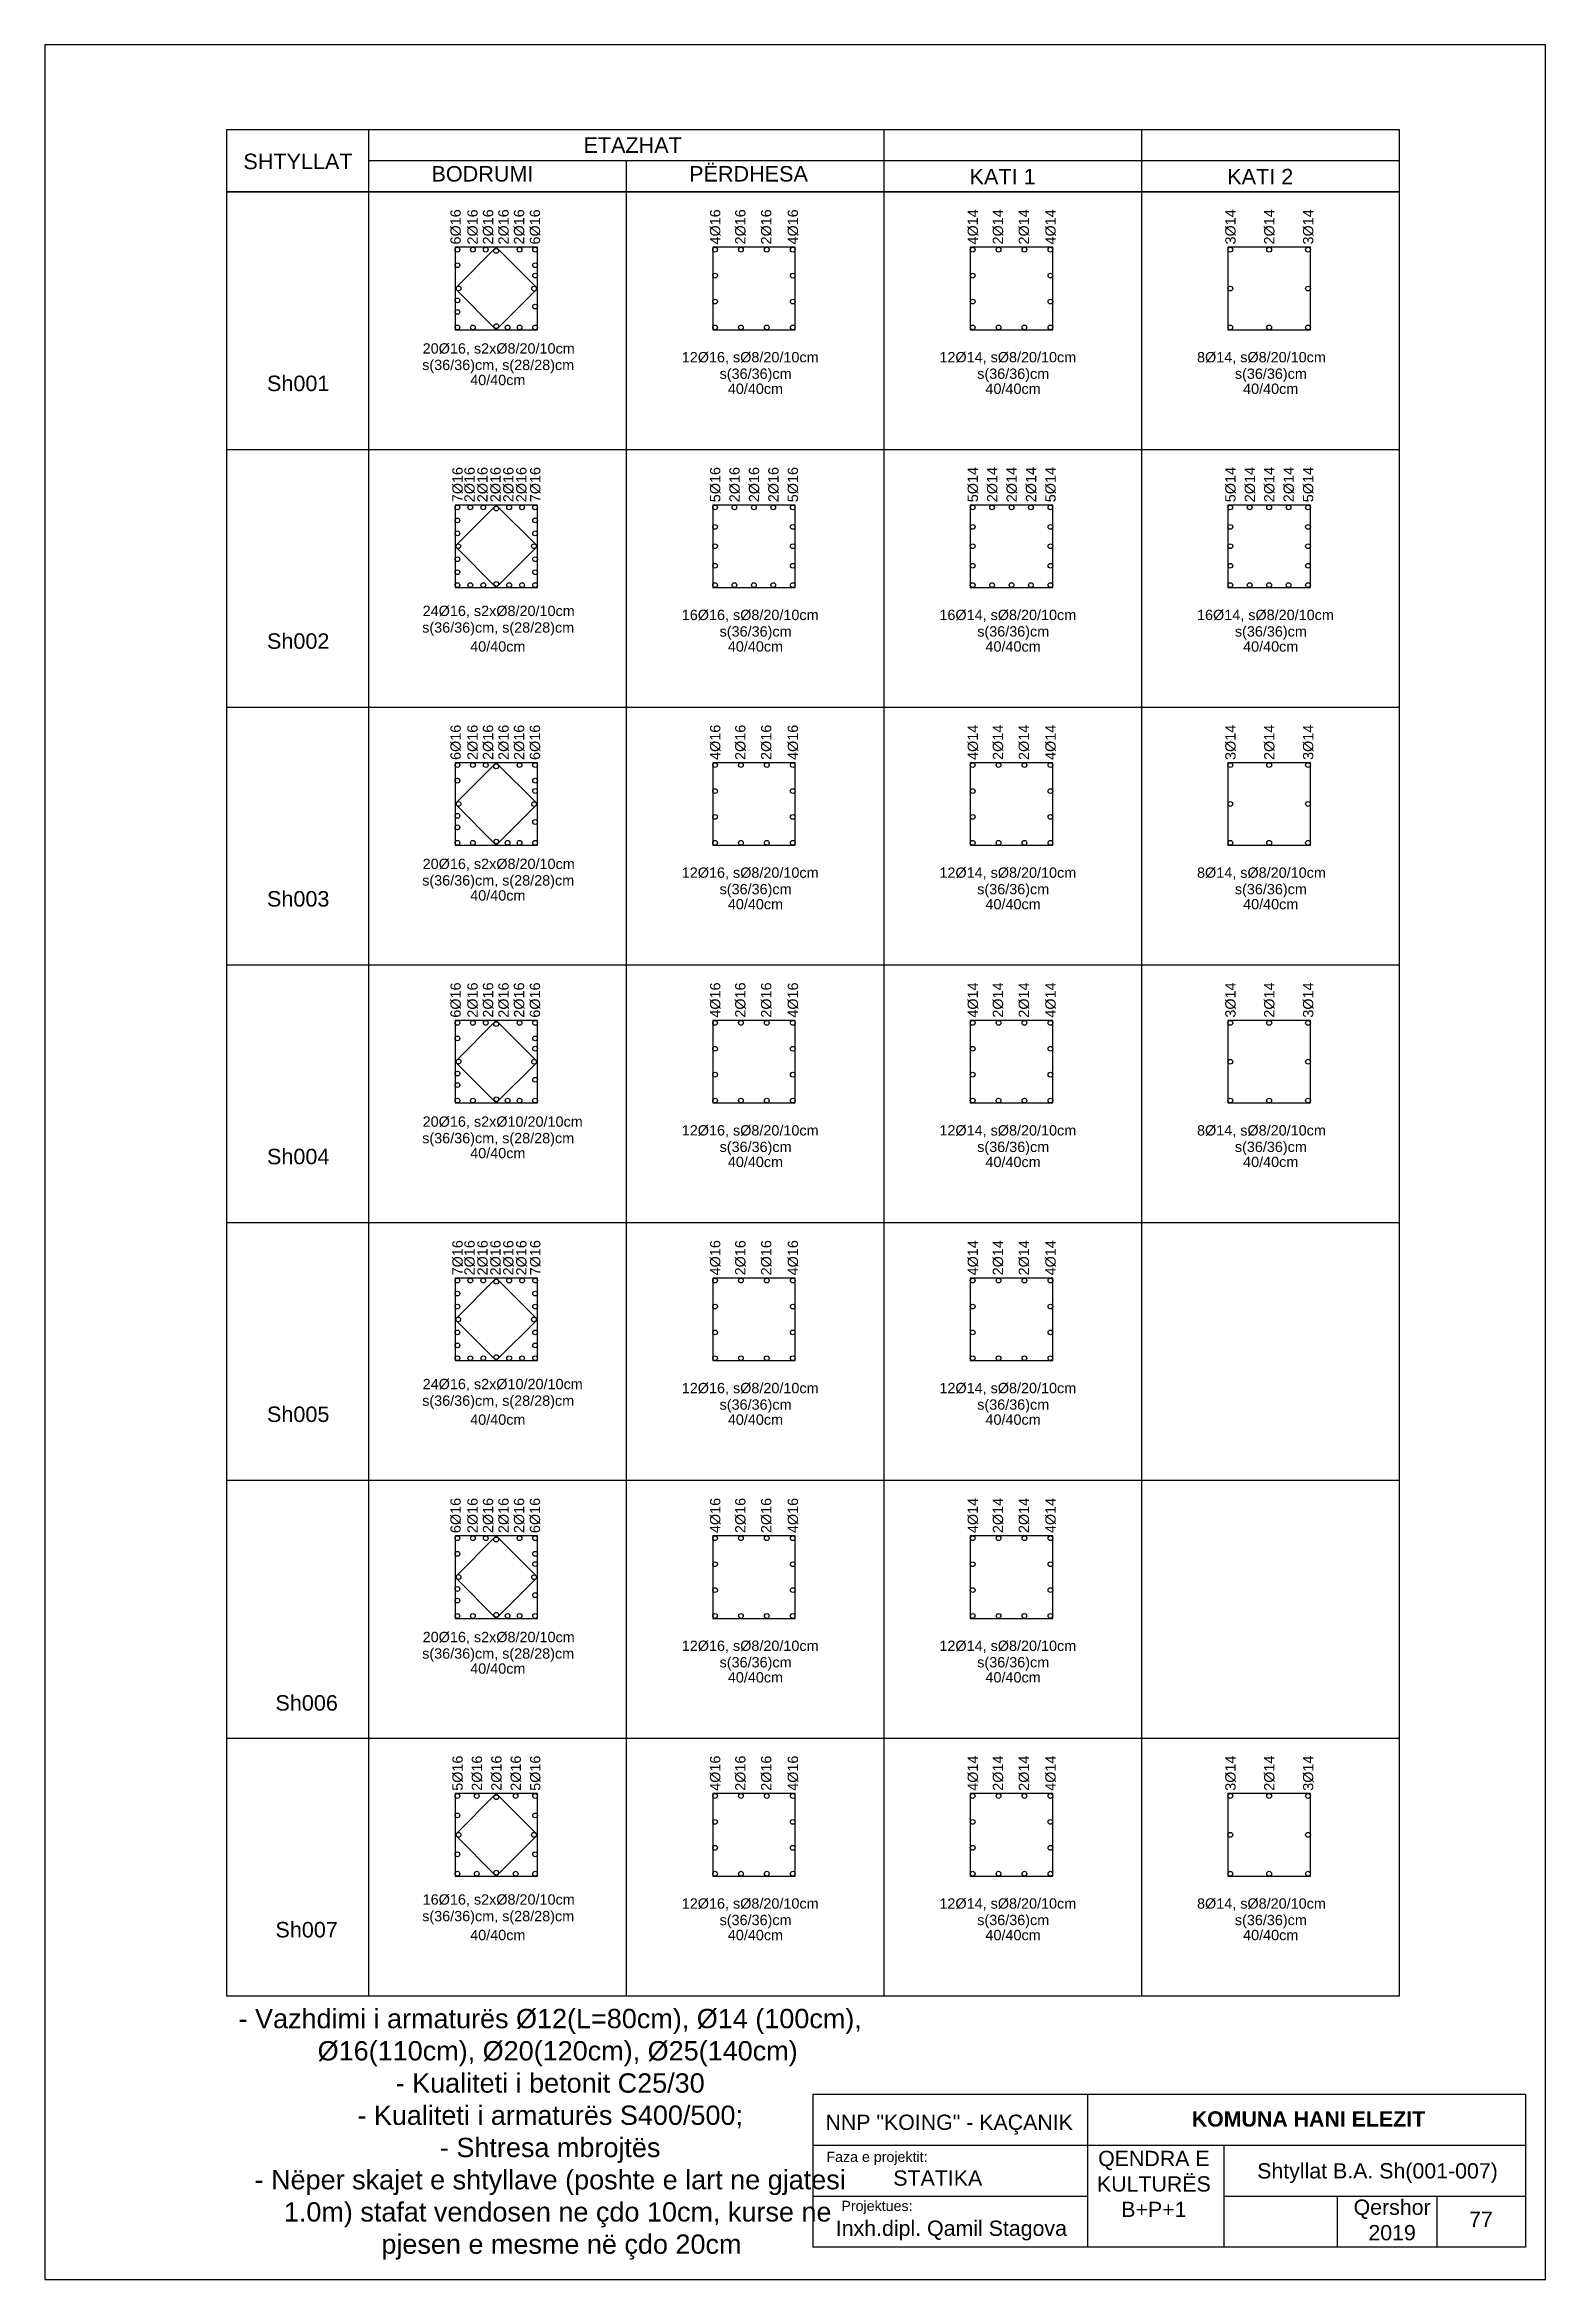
# Model space of a CAD drawing. Header units: inches. Extents: x 2793 to 14277, y -1659 to 551.
# Drawn here: x 2793 to 4249, y -1659 to 509 of the extents above; entities that cross this region are included whole.
import ezdxf

# ---------------------------------------------------------------- set-up
doc = ezdxf.new("R2010")
doc.units = ezdxf.units.IN
doc.layers.add('TEKSTI_Pen_No__201', color=7, linetype='Continuous', lineweight=18)
doc.styles.add('A4TS01', font='ARIAL.TTF', dxfattribs={"height": 10})
doc.styles.add('GENERATED_STYLE_1', font='ARIAL.TTF')

msp = doc.modelspace()

# ---------------------------------------------------------------- texts
at = {"width": 286.78, "attachment_point": 1, "style": 'A4TS01'}
for s, insert, char_height in [('ETAZHAT', (3315.8, 418.8), 15), ('SHTYLLAT', (2985.8, 403), 15), ('BODRUMI', (3168.3, 391), 15), ('PËRDHESA', (3418.3, 391), 15), ('KATI 1', (3690.5, 388.3), 15), ('{\\fArial|b0|i0|c238|p34;KATI }2', (3940.5, 388.3), 15), ('{\\fArial|b0|i0|c238|p34;20Ø16, s}2x{\\fArial|b0|i0|c238|p34;Ø8/20/10cm }', (3159.8, 219.1), 10), ('{\\fArial|b0|i0|c238|p34;s(36/36)cm}, s(28/28)cm', (3159.3, 203.1), 10), ('{\\fArial|b0|i0|c238|p34;12Ø16, sØ8/20/}10{\\fArial|b0|i0|c238|p34;cm }', (3411.2, 210.6), 10), ('{\\fArial|b0|i0|c238|p34;s(}3{\\fArial|b0|i0|c238|p34;6/}36{\\fArial|b0|i0|c238|p34;)cm}', (3447.9, 194.6), 10), ('{\\fArial|b0|i0|c238|p34;12Ø14, sØ8/20/}10{\\fArial|b0|i0|c238|p34;cm }', (3661.2, 210.6), 10), ('{\\fArial|b0|i0|c238|p34;s(}3{\\fArial|b0|i0|c238|p34;6/}36{\\fArial|b0|i0|c238|p34;)cm}', (3697.9, 194.6), 10), ('{\\fArial|b0|i0|c238|p34;8Ø14, sØ8/20/}10{\\fArial|b0|i0|c238|p34;cm }', (3911.2, 210.6), 10), ('{\\fArial|b0|i0|c238|p34;s(}3{\\fArial|b0|i0|c238|p34;6/}36{\\fArial|b0|i0|c238|p34;)cm}', (3947.9, 194.6), 10), ('{\\fArial|b0|i0|c238|p34;Sh00}1', (3008.7, 187.7), 15), ('4{\\fArial|b0|i0|c238|p34;0/}4{\\fArial|b0|i0|c238|p34;0cm}', (3205.9, 188.5), 10), ('4{\\fArial|b0|i0|c238|p34;0/}4{\\fArial|b0|i0|c238|p34;0cm}', (3455.9, 180), 10), ('4{\\fArial|b0|i0|c238|p34;0/}4{\\fArial|b0|i0|c238|p34;0cm}', (3705.9, 180), 10), ('4{\\fArial|b0|i0|c238|p34;0/}4{\\fArial|b0|i0|c238|p34;0cm}', (3955.9, 180), 10), ('{\\fArial|b0|i0|c238|p34;2}4{\\fArial|b0|i0|c238|p34;Ø16, s2xØ8/20/10cm }', (3159.8, -35.5), 10), ('{\\fArial|b0|i0|c238|p34;16Ø16, sØ8/20/}10{\\fArial|b0|i0|c238|p34;cm }', (3411.2, -39.4), 10), ('{\\fArial|b0|i0|c238|p34;16Ø14, sØ8/20/}10{\\fArial|b0|i0|c238|p34;cm }', (3661.2, -39.4), 10), ('{\\fArial|b0|i0|c238|p34;16Ø14, sØ8/20/}10{\\fArial|b0|i0|c238|p34;cm }', (3911.2, -39.4), 10), ('{\\fArial|b0|i0|c238|p34;Sh0}02', (3008.7, -62.3), 15), ('{\\fArial|b0|i0|c238|p34;s(36/36)cm}, s(28/28)cm', (3159.3, -51.6), 10), ('{\\fArial|b0|i0|c238|p34;s(}3{\\fArial|b0|i0|c238|p34;6/}36{\\fArial|b0|i0|c238|p34;)cm}', (3447.9, -55.4), 10), ('{\\fArial|b0|i0|c238|p34;s(}3{\\fArial|b0|i0|c238|p34;6/}36{\\fArial|b0|i0|c238|p34;)cm}', (3697.9, -55.4), 10), ('{\\fArial|b0|i0|c238|p34;s(}3{\\fArial|b0|i0|c238|p34;6/}36{\\fArial|b0|i0|c238|p34;)cm}', (3947.9, -55.4), 10), ('4{\\fArial|b0|i0|c238|p34;0/}4{\\fArial|b0|i0|c238|p34;0cm}', (3205.9, -70), 10), ('4{\\fArial|b0|i0|c238|p34;0/}4{\\fArial|b0|i0|c238|p34;0cm}', (3455.9, -70), 10), ('4{\\fArial|b0|i0|c238|p34;0/}4{\\fArial|b0|i0|c238|p34;0cm}', (3705.9, -70), 10), ('4{\\fArial|b0|i0|c238|p34;0/}4{\\fArial|b0|i0|c238|p34;0cm}', (3955.9, -70), 10), ('{\\fArial|b0|i0|c238|p34;20Ø16, s}2x{\\fArial|b0|i0|c238|p34;Ø8/20/10cm }', (3159.8, -280.9), 10), ('{\\fArial|b0|i0|c238|p34;s(36/36)cm}, s(28/28)cm', (3159.3, -296.9), 10), ('{\\fArial|b0|i0|c238|p34;12Ø16, sØ8/20/1}0{\\fArial|b0|i0|c238|p34;cm }', (3411.2, -289.4), 10), ('{\\fArial|b0|i0|c238|p34;12Ø14, sØ8/20/}10{\\fArial|b0|i0|c238|p34;cm }', (3661.2, -289.4), 10), ('{\\fArial|b0|i0|c238|p34;8Ø14, sØ8/20/}10{\\fArial|b0|i0|c238|p34;cm }', (3911.2, -289.4), 10), ('{\\fArial|b0|i0|c238|p34;Sh0}03', (3008.7, -312.3), 15), ('4{\\fArial|b0|i0|c238|p34;0/}4{\\fArial|b0|i0|c238|p34;0cm}', (3205.9, -311.5), 10), ('{\\fArial|b0|i0|c238|p34;s(}3{\\fArial|b0|i0|c238|p34;6/}36{\\fArial|b0|i0|c238|p34;)cm}', (3447.9, -305.4), 10), ('4{\\fArial|b0|i0|c238|p34;0/}4{\\fArial|b0|i0|c238|p34;0cm}', (3455.9, -320), 10), ('{\\fArial|b0|i0|c238|p34;s(}3{\\fArial|b0|i0|c238|p34;6/}36{\\fArial|b0|i0|c238|p34;)cm}', (3697.9, -305.4), 10), ('4{\\fArial|b0|i0|c238|p34;0/}4{\\fArial|b0|i0|c238|p34;0cm}', (3705.9, -320), 10), ('{\\fArial|b0|i0|c238|p34;s(}3{\\fArial|b0|i0|c238|p34;6/}36{\\fArial|b0|i0|c238|p34;)cm}', (3947.9, -305.4), 10), ('4{\\fArial|b0|i0|c238|p34;0/}4{\\fArial|b0|i0|c238|p34;0cm}', (3955.9, -320), 10), ('{\\fArial|b0|i0|c238|p34;20Ø16, s2xØ}10{\\fArial|b0|i0|c238|p34;/20/10cm }', (3159.8, -530.9), 10), ('{\\fArial|b0|i0|c238|p34;12Ø16, sØ8/20/}10{\\fArial|b0|i0|c238|p34;cm }', (3411.2, -539.4), 10), ('{\\fArial|b0|i0|c238|p34;12Ø14, sØ8/20/}10{\\fArial|b0|i0|c238|p34;cm }', (3661.2, -539.4), 10), ('{\\fArial|b0|i0|c238|p34;8Ø14, sØ8/20/}10{\\fArial|b0|i0|c238|p34;cm }', (3911.2, -539.4), 10), ('{\\fArial|b0|i0|c238|p34;Sh0}04', (3008.7, -562.3), 15), ('{\\fArial|b0|i0|c238|p34;s(36/36)cm}, s(28/28)cm', (3159.3, -546.9), 10), ('4{\\fArial|b0|i0|c238|p34;0/}4{\\fArial|b0|i0|c238|p34;0cm}', (3205.9, -561.5), 10), ('{\\fArial|b0|i0|c238|p34;s(}3{\\fArial|b0|i0|c238|p34;6/}36{\\fArial|b0|i0|c238|p34;)cm}', (3447.9, -555.4), 10), ('{\\fArial|b0|i0|c238|p34;s(}3{\\fArial|b0|i0|c238|p34;6/}36{\\fArial|b0|i0|c238|p34;)cm}', (3697.9, -555.4), 10), ('{\\fArial|b0|i0|c238|p34;s(}3{\\fArial|b0|i0|c238|p34;6/}36{\\fArial|b0|i0|c238|p34;)cm}', (3947.9, -555.4), 10), ('4{\\fArial|b0|i0|c238|p34;0/}4{\\fArial|b0|i0|c238|p34;0cm}', (3455.9, -570), 10), ('4{\\fArial|b0|i0|c238|p34;0/}4{\\fArial|b0|i0|c238|p34;0cm}', (3705.9, -570), 10), ('4{\\fArial|b0|i0|c238|p34;0/}4{\\fArial|b0|i0|c238|p34;0cm}', (3955.9, -570), 10), ('{\\fArial|b0|i0|c238|p34;s(36/36)cm}, s(28/28)cm', (3159.3, -801.6), 10), ('{\\fArial|b0|i0|c238|p34;2}4{\\fArial|b0|i0|c238|p34;Ø16, s2xØ}10{\\fArial|b0|i0|c238|p34;/20/10cm }', (3159.8, -785.5), 10), ('{\\fArial|b0|i0|c238|p34;12Ø16, sØ8/20/}10{\\fArial|b0|i0|c238|p34;cm }', (3411.2, -789.4), 10), ('{\\fArial|b0|i0|c238|p34;12Ø14, sØ8/20/}10{\\fArial|b0|i0|c238|p34;cm }', (3661.2, -789.4), 10), ('{\\fArial|b0|i0|c238|p34;Sh00}5', (3008.7, -812.3), 15), ('4{\\fArial|b0|i0|c238|p34;0/}4{\\fArial|b0|i0|c238|p34;0cm}', (3205.9, -820), 10), ('{\\fArial|b0|i0|c238|p34;s(}3{\\fArial|b0|i0|c238|p34;6/}36{\\fArial|b0|i0|c238|p34;)cm}', (3447.9, -805.4), 10), ('4{\\fArial|b0|i0|c238|p34;0/}4{\\fArial|b0|i0|c238|p34;0cm}', (3455.9, -820), 10), ('{\\fArial|b0|i0|c238|p34;s(}3{\\fArial|b0|i0|c238|p34;6/}36{\\fArial|b0|i0|c238|p34;)cm}', (3697.9, -805.4), 10), ('4{\\fArial|b0|i0|c238|p34;0/}4{\\fArial|b0|i0|c238|p34;0cm}', (3705.9, -820), 10), ('{\\fArial|b0|i0|c238|p34;20Ø16, s}2x{\\fArial|b0|i0|c238|p34;Ø8/20/10cm }', (3159.8, -1030.9), 10), ('{\\fArial|b0|i0|c238|p34;12Ø16, sØ8/20/}10{\\fArial|b0|i0|c238|p34;cm }', (3411.2, -1039.4), 10), ('{\\fArial|b0|i0|c238|p34;12Ø14, sØ8/20/}10{\\fArial|b0|i0|c238|p34;cm }', (3661.2, -1039.4), 10), ('{\\fArial|b0|i0|c238|p34;s(36/36)cm}, s(28/28)cm', (3159.3, -1046.9), 10), ('4{\\fArial|b0|i0|c238|p34;0/}4{\\fArial|b0|i0|c238|p34;0cm}', (3205.9, -1061.5), 10), ('{\\fArial|b0|i0|c238|p34;s(}3{\\fArial|b0|i0|c238|p34;6/}36{\\fArial|b0|i0|c238|p34;)cm}', (3447.9, -1055.4), 10), ('{\\fArial|b0|i0|c238|p34;s(}3{\\fArial|b0|i0|c238|p34;6/}36{\\fArial|b0|i0|c238|p34;)cm}', (3697.9, -1055.4), 10), ('4{\\fArial|b0|i0|c238|p34;0/}4{\\fArial|b0|i0|c238|p34;0cm}', (3455.9, -1070), 10), ('4{\\fArial|b0|i0|c238|p34;0/}4{\\fArial|b0|i0|c238|p34;0cm}', (3705.9, -1070), 10), ('{\\fArial|b0|i0|c238|p34;Sh00}6', (3016.9, -1092.3), 15), ('16{\\fArial|b0|i0|c238|p34;Ø16, s2xØ8/20/10cm }', (3159.8, -1285.5), 10), ('{\\fArial|b0|i0|c238|p34;12Ø16, sØ8/20/}10{\\fArial|b0|i0|c238|p34;cm }', (3411.2, -1289.4), 10), ('{\\fArial|b0|i0|c238|p34;12Ø14, sØ8/20/}10{\\fArial|b0|i0|c238|p34;cm }', (3661.2, -1289.4), 10), ('{\\fArial|b0|i0|c238|p34;8Ø14, sØ8/20/}10{\\fArial|b0|i0|c238|p34;cm }', (3911.2, -1289.4), 10), ('{\\fArial|b0|i0|c238|p34;Sh0}07', (3016.9, -1312.3), 15), ('{\\fArial|b0|i0|c238|p34;s(36/36)cm}, s(28/28)cm', (3159.3, -1301.6), 10), ('4{\\fArial|b0|i0|c238|p34;0/}4{\\fArial|b0|i0|c238|p34;0cm}', (3205.9, -1320), 10), ('{\\fArial|b0|i0|c238|p34;s(}3{\\fArial|b0|i0|c238|p34;6/}36{\\fArial|b0|i0|c238|p34;)cm}', (3447.9, -1305.4), 10), ('4{\\fArial|b0|i0|c238|p34;0/}4{\\fArial|b0|i0|c238|p34;0cm}', (3455.9, -1320), 10), ('{\\fArial|b0|i0|c238|p34;s(}3{\\fArial|b0|i0|c238|p34;6/}36{\\fArial|b0|i0|c238|p34;)cm}', (3697.9, -1305.4), 10), ('4{\\fArial|b0|i0|c238|p34;0/}4{\\fArial|b0|i0|c238|p34;0cm}', (3705.9, -1320), 10), ('{\\fArial|b0|i0|c238|p34;s(}3{\\fArial|b0|i0|c238|p34;6/}36{\\fArial|b0|i0|c238|p34;)cm}', (3947.9, -1305.4), 10), ('4{\\fArial|b0|i0|c238|p34;0/}4{\\fArial|b0|i0|c238|p34;0cm}', (3955.9, -1320), 10)]:
    msp.add_mtext(s, dxfattribs=dict(at, insert=insert, char_height=char_height))
at = {"char_height": 10, "width": 286.78, "attachment_point": 1, "rotation": 90, "style": 'A4TS01'}
for s, insert in [('{\\fArial|b0|i0|c238|p34;6Ø1}6', (3186.7, 314.9)), ('{\\fArial|b0|i0|c238|p34;2Ø1}6', (3203.1, 314.9)), ('{\\fArial|b0|i0|c238|p34;2Ø1}6', (3218.2, 314.9)), ('{\\fArial|b0|i0|c238|p34;2Ø1}6', (3233.2, 314.9)), ('{\\fArial|b0|i0|c238|p34;2Ø1}6', (3248.3, 314.9)), ('{\\fArial|b0|i0|c238|p34;6Ø16}', (3263.7, 314.9)), ('{\\fArial|b0|i0|c238|p34;4Ø1}6', (3438.6, 314.9)), ('{\\fArial|b0|i0|c238|p34;2Ø1}6', (3463, 314.9)), ('{\\fArial|b0|i0|c238|p34;2Ø1}6', (3488.1, 314.9)), ('{\\fArial|b0|i0|c238|p34;4Ø1}6', (3514, 314.9)), ('4{\\fArial|b0|i0|c238|p34;Ø14}', (3688.6, 314.9)), ('{\\fArial|b0|i0|c238|p34;2Ø1}4', (3713, 314.9)), ('{\\fArial|b0|i0|c238|p34;2Ø1}4', (3738.1, 314.9)), ('4{\\fArial|b0|i0|c238|p34;Ø14}', (3764, 314.9)), ('3{\\fArial|b0|i0|c238|p34;Ø14}', (3938.6, 314.9)), ('{\\fArial|b0|i0|c238|p34;2Ø1}4', (3976.3, 314.9)), ('3{\\fArial|b0|i0|c238|p34;Ø14}', (4014, 314.9)), ('7{\\fArial|b0|i0|c238|p34;Ø16}', (3188.6, 64.9)), ('{\\fArial|b0|i0|c238|p34;2Ø1}6', (3200.2, 64.9)), ('{\\fArial|b0|i0|c238|p34;2Ø1}6', (3212.8, 64.9)), ('{\\fArial|b0|i0|c238|p34;2Ø1}6', (3225.4, 64.9)), ('{\\fArial|b0|i0|c238|p34;2Ø1}6', (3237.9, 64.9)), ('{\\fArial|b0|i0|c238|p34;2Ø1}6', (3250.5, 64.9)), ('7{\\fArial|b0|i0|c238|p34;Ø16}', (3264, 64.9)), ('{\\fArial|b0|i0|c238|p34;5Ø1}6', (3438.6, 64.9)), ('{\\fArial|b0|i0|c238|p34;2Ø1}6', (3457.4, 64.9)), ('{\\fArial|b0|i0|c238|p34;2Ø1}6', (3476.3, 64.9)), ('{\\fArial|b0|i0|c238|p34;2Ø1}6', (3495.1, 64.9)), ('{\\fArial|b0|i0|c238|p34;5Ø1}6', (3514, 64.9)), ('5{\\fArial|b0|i0|c238|p34;Ø14}', (3688.6, 64.9)), ('{\\fArial|b0|i0|c238|p34;2Ø1}4', (3707.4, 64.9)), ('{\\fArial|b0|i0|c238|p34;2Ø1}4', (3726.3, 64.9)), ('{\\fArial|b0|i0|c238|p34;2Ø1}4', (3745.1, 64.9)), ('5{\\fArial|b0|i0|c238|p34;Ø14}', (3764, 64.9)), ('5{\\fArial|b0|i0|c238|p34;Ø14}', (3938.6, 64.9)), ('{\\fArial|b0|i0|c238|p34;2Ø1}4', (3957.4, 64.9)), ('{\\fArial|b0|i0|c238|p34;2Ø1}4', (3976.3, 64.9)), ('{\\fArial|b0|i0|c238|p34;2Ø1}4', (3995.1, 64.9)), ('5{\\fArial|b0|i0|c238|p34;Ø14}', (4014, 64.9)), ('{\\fArial|b0|i0|c238|p34;6Ø1}6', (3186.7, -185.1)), ('{\\fArial|b0|i0|c238|p34;2Ø1}6', (3203.1, -185.1)), ('{\\fArial|b0|i0|c238|p34;2Ø1}6', (3218.2, -185.1)), ('{\\fArial|b0|i0|c238|p34;2Ø1}6', (3233.2, -185.1)), ('{\\fArial|b0|i0|c238|p34;2Ø1}6', (3248.3, -185.1)), ('{\\fArial|b0|i0|c238|p34;6Ø16}', (3263.7, -185.1)), ('{\\fArial|b0|i0|c238|p34;4Ø1}6', (3438.6, -185.1)), ('{\\fArial|b0|i0|c238|p34;2Ø1}6', (3463, -185.1)), ('{\\fArial|b0|i0|c238|p34;2Ø1}6', (3488.1, -185.1)), ('{\\fArial|b0|i0|c238|p34;4Ø1}6', (3514, -185.1)), ('4{\\fArial|b0|i0|c238|p34;Ø14}', (3688.6, -185.1)), ('{\\fArial|b0|i0|c238|p34;2Ø1}4', (3713, -185.1)), ('{\\fArial|b0|i0|c238|p34;2Ø1}4', (3738.1, -185.1)), ('4{\\fArial|b0|i0|c238|p34;Ø14}', (3764, -185.1)), ('3{\\fArial|b0|i0|c238|p34;Ø14}', (3938.6, -185.1)), ('{\\fArial|b0|i0|c238|p34;2Ø1}4', (3976.3, -185.1)), ('3{\\fArial|b0|i0|c238|p34;Ø14}', (4014, -185.1)), ('{\\fArial|b0|i0|c238|p34;6Ø1}6', (3186.7, -435.1)), ('{\\fArial|b0|i0|c238|p34;2Ø1}6', (3203.1, -435.1)), ('{\\fArial|b0|i0|c238|p34;2Ø1}6', (3218.2, -435.1)), ('{\\fArial|b0|i0|c238|p34;2Ø1}6', (3233.2, -435.1)), ('{\\fArial|b0|i0|c238|p34;2Ø1}6', (3248.3, -435.1)), ('{\\fArial|b0|i0|c238|p34;6Ø16}', (3263.7, -435.1)), ('{\\fArial|b0|i0|c238|p34;4Ø1}6', (3438.6, -435.1)), ('{\\fArial|b0|i0|c238|p34;2Ø1}6', (3463, -435.1)), ('{\\fArial|b0|i0|c238|p34;2Ø1}6', (3488.1, -435.1)), ('{\\fArial|b0|i0|c238|p34;4Ø1}6', (3514, -435.1)), ('4{\\fArial|b0|i0|c238|p34;Ø14}', (3688.6, -435.1)), ('{\\fArial|b0|i0|c238|p34;2Ø1}4', (3713, -435.1)), ('{\\fArial|b0|i0|c238|p34;2Ø1}4', (3738.1, -435.1)), ('4{\\fArial|b0|i0|c238|p34;Ø14}', (3764, -435.1)), ('3{\\fArial|b0|i0|c238|p34;Ø14}', (3938.6, -435.1)), ('{\\fArial|b0|i0|c238|p34;2Ø1}4', (3976.3, -435.1)), ('3{\\fArial|b0|i0|c238|p34;Ø14}', (4014, -435.1)), ('7{\\fArial|b0|i0|c238|p34;Ø16}', (3188.6, -685.1)), ('{\\fArial|b0|i0|c238|p34;2Ø1}6', (3200.2, -685.1)), ('{\\fArial|b0|i0|c238|p34;2Ø1}6', (3212.8, -685.1)), ('{\\fArial|b0|i0|c238|p34;2Ø1}6', (3225.4, -685.1)), ('{\\fArial|b0|i0|c238|p34;2Ø1}6', (3237.9, -685.1)), ('{\\fArial|b0|i0|c238|p34;2Ø1}6', (3250.5, -685.1)), ('7{\\fArial|b0|i0|c238|p34;Ø16}', (3264, -685.1)), ('{\\fArial|b0|i0|c238|p34;4Ø1}6', (3438.6, -685.1)), ('{\\fArial|b0|i0|c238|p34;2Ø1}6', (3463, -685.1)), ('{\\fArial|b0|i0|c238|p34;2Ø1}6', (3488.1, -685.1)), ('{\\fArial|b0|i0|c238|p34;4Ø1}6', (3514, -685.1)), ('4{\\fArial|b0|i0|c238|p34;Ø14}', (3688.6, -685.1)), ('{\\fArial|b0|i0|c238|p34;2Ø1}4', (3713, -685.1)), ('{\\fArial|b0|i0|c238|p34;2Ø1}4', (3738.1, -685.1)), ('4{\\fArial|b0|i0|c238|p34;Ø14}', (3764, -685.1)), ('{\\fArial|b0|i0|c238|p34;6Ø1}6', (3186.7, -935.1)), ('{\\fArial|b0|i0|c238|p34;2Ø1}6', (3203.1, -935.1)), ('{\\fArial|b0|i0|c238|p34;2Ø1}6', (3218.2, -935.1)), ('{\\fArial|b0|i0|c238|p34;2Ø1}6', (3233.2, -935.1)), ('{\\fArial|b0|i0|c238|p34;2Ø1}6', (3248.3, -935.1)), ('{\\fArial|b0|i0|c238|p34;6Ø16}', (3263.7, -935.1)), ('{\\fArial|b0|i0|c238|p34;4Ø1}6', (3438.6, -935.1)), ('{\\fArial|b0|i0|c238|p34;2Ø1}6', (3463, -935.1)), ('{\\fArial|b0|i0|c238|p34;2Ø1}6', (3488.1, -935.1)), ('{\\fArial|b0|i0|c238|p34;4Ø1}6', (3514, -935.1)), ('4{\\fArial|b0|i0|c238|p34;Ø14}', (3688.6, -935.1)), ('{\\fArial|b0|i0|c238|p34;2Ø1}4', (3713, -935.1)), ('{\\fArial|b0|i0|c238|p34;2Ø1}4', (3738.1, -935.1)), ('4{\\fArial|b0|i0|c238|p34;Ø14}', (3764, -935.1)), ('{\\fArial|b0|i0|c238|p34;5Ø1}6', (3188.6, -1185.1)), ('{\\fArial|b0|i0|c238|p34;2Ø1}6', (3207.4, -1185.1)), ('{\\fArial|b0|i0|c238|p34;2Ø1}6', (3226.3, -1185.1)), ('{\\fArial|b0|i0|c238|p34;2Ø1}6', (3245.1, -1185.1)), ('{\\fArial|b0|i0|c238|p34;5Ø1}6', (3264, -1185.1)), ('{\\fArial|b0|i0|c238|p34;4Ø1}6', (3438.6, -1185.1)), ('{\\fArial|b0|i0|c238|p34;2Ø1}6', (3463, -1185.1)), ('{\\fArial|b0|i0|c238|p34;2Ø1}6', (3488.1, -1185.1)), ('{\\fArial|b0|i0|c238|p34;4Ø1}6', (3514, -1185.1)), ('4{\\fArial|b0|i0|c238|p34;Ø14}', (3688.6, -1185.1)), ('{\\fArial|b0|i0|c238|p34;2Ø1}4', (3713, -1185.1)), ('{\\fArial|b0|i0|c238|p34;2Ø1}4', (3738.1, -1185.1)), ('4{\\fArial|b0|i0|c238|p34;Ø14}', (3764, -1185.1)), ('3{\\fArial|b0|i0|c238|p34;Ø14}', (3938.6, -1185.1)), ('{\\fArial|b0|i0|c238|p34;2Ø1}4', (3976.3, -1185.1)), ('3{\\fArial|b0|i0|c238|p34;Ø14}', (4014, -1185.1))]:
    msp.add_mtext(s, dxfattribs=dict(at, insert=insert))
at = {"insert": (3283.5, -1518.3), "char_height": 18.75, "width": 705.959, "attachment_point": 5}
msp.add_mtext('{\\fArial|b0|i0|c0|p34;- Vazhdimi i armaturës Ø12(L=80cm), Ø14 (100cm),\\P  Ø16(110cm), Ø20(120cm), Ø25(140cm) \\P- Kualiteti i betonit C25/30\\P- Kualiteti i armaturës S400/500;\\P- Shtresa mbrojtës\\P- Nëper skajet e shtyllave (poshte e lart ne gjatesi\\P  1.0m) stafat vendosen ne çdo 10cm, kurse ne \\P   pjesen e mesme në çdo 20cm }', dxfattribs=at)
at = {"layer": 'TEKSTI_Pen_No__201', "linetype": 'Continuous', "attachment_point": 2, "style": 'GENERATED_STYLE_1'}
for s, insert, char_height in [('NNP "KOING" - KAÇANIK', (3670.7, -1499.2), 14.816), ('{\\fArial|b1|i0|c0|p34;KOMUNA HANI ELEZIT}', (4019.3, -1496), 14.816), ('Faza e projektit:', (3600.6, -1535.2), 9.877), ('QENDRA E \\PKULTURËS\\PB+P+1', (3869.3, -1534.3), 14.82), ('STATIKA', (3659.6, -1553.3), 14.82), ('Shtyllat B.A. Sh(001-007)', (4086.3, -1546.3), 14.816), ('Projektues:', (3600.6, -1582.8), 9.877), ('Qershor \\P2019', (4100.5, -1581.6), 14.82), ('Inxh.dipl. Qamil Stagova', (3672.8, -1602), 14.816), ('77', (4186.7, -1593.3), 14.82)]:
    msp.add_mtext(s, dxfattribs=dict(at, insert=insert, char_height=char_height))

# ---------------------------------------------------------------- linework, layer by layer
for p, q in [((4249.2, 508.7), (2793, 508.7)), ((2793, 508.7), (2793, -1659)), ((4249.2, -1659), (4249.2, 508.7)), ((4107.5, 426.1), (2969.5, 426.1)), ((2969.5, 426.1), (2969.5, 366.1)), ((2969.5, 426.1), (2969.5, 366.1)), ((3107.5, 366.1), (3107.5, 426.1)), ((3607.5, 366.1), (3607.5, 426.1)), ((3857.5, 366.1), (3857.5, 426.1)), ((4107.5, 366.1), (4107.5, 426.1)), ((4107.5, 396.1), (3107.5, 396.1)), ((3357.5, 366.1), (3357.5, 396.1)), ((4107.5, 366.1), (2969.5, 366.1)), ((2969.5, 366.1), (2969.5, -1383.9)), ((2969.5, 366.1), (2969.5, 346.1)), ((2969.5, 366.1), (4107.5, 366.1)), ((2969.5, 366.1), (2969.5, -1383.9)), ((2969.5, 366.1), (2969.5, -1383.9)), ((3107.5, -1383.9), (3107.5, 366.1)), ((3357.5, -1383.9), (3357.5, 366.1)), ((3607.5, -1383.9), (3607.5, 366.1)), ((3857.5, -1383.9), (3857.5, 366.1)), ((4107.5, -1383.9), (4107.5, 366.1)), ((3271.2, 312.2), (3191.2, 312.2)), ((3191.2, 312.2), (3191.2, 232.2)), ((3231.2, 312.2), (3191.2, 272.2)), ((3271.2, 272.2), (3231.2, 312.2)), ((3271.2, 232.2), (3271.2, 312.2)), ((3521.2, 312.2), (3441.2, 312.2)), ((3441.2, 312.2), (3441.2, 232.2)), ((3521.2, 232.2), (3521.2, 312.2)), ((3771.2, 312.2), (3691.2, 312.2)), ((3691.2, 312.2), (3691.2, 232.2)), ((3771.2, 232.2), (3771.2, 312.2)), ((4021.2, 312.2), (3941.2, 312.2)), ((3941.2, 312.2), (3941.2, 232.2)), ((4021.2, 232.2), (4021.2, 312.2)), ((3191.2, 272.2), (3231.2, 232.2)), ((3231.2, 232.2), (3271.2, 272.2)), ((3191.2, 232.2), (3271.2, 232.2)), ((3441.2, 232.2), (3521.2, 232.2)), ((3691.2, 232.2), (3771.2, 232.2)), ((3941.2, 232.2), (4021.2, 232.2)), ((2969.5, 116.1), (4107.5, 116.1)), ((3271.2, 62.2), (3191.2, 62.2)), ((3191.2, 62.2), (3191.2, -17.8)), ((3191.2, 22.2), (3231.2, 62.2)), ((3231.2, 62.2), (3271.2, 22.2)), ((3271.2, -17.8), (3271.2, 62.2)), ((3521.2, 62.2), (3441.2, 62.2)), ((3441.2, 62.2), (3441.2, -17.8)), ((3521.2, -17.8), (3521.2, 62.2)), ((3771.2, 62.2), (3691.2, 62.2)), ((3691.2, 62.2), (3691.2, -17.8)), ((3771.2, -17.8), (3771.2, 62.2)), ((4021.2, 62.2), (3941.2, 62.2)), ((3941.2, 62.2), (3941.2, -17.8)), ((4021.2, -17.8), (4021.2, 62.2)), ((3231.2, -17.8), (3191.2, 22.2)), ((3271.2, 22.2), (3231.2, -17.8)), ((3191.2, -17.8), (3271.2, -17.8)), ((3441.2, -17.8), (3521.2, -17.8)), ((3691.2, -17.8), (3771.2, -17.8)), ((3941.2, -17.8), (4021.2, -17.8)), ((2969.5, -133.9), (4107.5, -133.9)), ((3271.2, -187.8), (3191.2, -187.8)), ((3191.2, -187.8), (3191.2, -267.8)), ((3231.2, -187.8), (3191.2, -227.8)), ((3271.2, -227.8), (3231.2, -187.8)), ((3271.2, -267.8), (3271.2, -187.8)), ((3521.2, -187.8), (3441.2, -187.8)), ((3441.2, -187.8), (3441.2, -267.8)), ((3521.2, -267.8), (3521.2, -187.8)), ((3771.2, -187.8), (3691.2, -187.8)), ((3691.2, -187.8), (3691.2, -267.8)), ((3771.2, -267.8), (3771.2, -187.8)), ((4021.2, -187.8), (3941.2, -187.8)), ((3941.2, -187.8), (3941.2, -267.8)), ((4021.2, -267.8), (4021.2, -187.8)), ((3191.2, -227.8), (3231.2, -267.8)), ((3231.2, -267.8), (3271.2, -227.8)), ((3191.2, -267.8), (3271.2, -267.8)), ((3441.2, -267.8), (3521.2, -267.8)), ((3691.2, -267.8), (3771.2, -267.8)), ((3941.2, -267.8), (4021.2, -267.8)), ((2969.5, -383.9), (4107.5, -383.9)), ((3271.2, -437.8), (3191.2, -437.8)), ((3191.2, -437.8), (3191.2, -517.8)), ((3231.2, -437.8), (3191.2, -477.8)), ((3271.2, -477.8), (3231.2, -437.8)), ((3271.2, -517.8), (3271.2, -437.8)), ((3521.2, -437.8), (3441.2, -437.8)), ((3441.2, -437.8), (3441.2, -517.8)), ((3521.2, -517.8), (3521.2, -437.8)), ((3771.2, -437.8), (3691.2, -437.8)), ((3691.2, -437.8), (3691.2, -517.8)), ((3771.2, -517.8), (3771.2, -437.8)), ((4021.2, -437.8), (3941.2, -437.8)), ((3941.2, -437.8), (3941.2, -517.8)), ((4021.2, -517.8), (4021.2, -437.8)), ((3191.2, -477.8), (3231.2, -517.8)), ((3231.2, -517.8), (3271.2, -477.8)), ((3191.2, -517.8), (3271.2, -517.8)), ((3441.2, -517.8), (3521.2, -517.8)), ((3691.2, -517.8), (3771.2, -517.8)), ((3941.2, -517.8), (4021.2, -517.8)), ((2969.5, -633.9), (4107.5, -633.9)), ((3271.2, -687.8), (3191.2, -687.8)), ((3191.2, -687.8), (3191.2, -767.8)), ((3191.2, -727.8), (3231.2, -687.8)), ((3231.2, -687.8), (3271.2, -727.8)), ((3271.2, -767.8), (3271.2, -687.8)), ((3521.2, -687.8), (3441.2, -687.8)), ((3441.2, -687.8), (3441.2, -767.8)), ((3521.2, -767.8), (3521.2, -687.8)), ((3771.2, -687.8), (3691.2, -687.8)), ((3691.2, -687.8), (3691.2, -767.8)), ((3771.2, -767.8), (3771.2, -687.8)), ((3231.2, -767.8), (3191.2, -727.8)), ((3271.2, -727.8), (3231.2, -767.8)), ((3191.2, -767.8), (3271.2, -767.8)), ((3441.2, -767.8), (3521.2, -767.8)), ((3691.2, -767.8), (3771.2, -767.8)), ((2969.5, -883.9), (4107.5, -883.9)), ((3271.2, -937.8), (3191.2, -937.8)), ((3191.2, -937.8), (3191.2, -1017.8)), ((3231.2, -937.8), (3191.2, -977.8)), ((3271.2, -977.8), (3231.2, -937.8)), ((3271.2, -1017.8), (3271.2, -937.8)), ((3521.2, -937.8), (3441.2, -937.8)), ((3441.2, -937.8), (3441.2, -1017.8)), ((3521.2, -1017.8), (3521.2, -937.8)), ((3771.2, -937.8), (3691.2, -937.8)), ((3691.2, -937.8), (3691.2, -1017.8)), ((3771.2, -1017.8), (3771.2, -937.8)), ((3191.2, -977.8), (3231.2, -1017.8)), ((3231.2, -1017.8), (3271.2, -977.8)), ((3191.2, -1017.8), (3271.2, -1017.8)), ((3441.2, -1017.8), (3521.2, -1017.8)), ((3691.2, -1017.8), (3771.2, -1017.8)), ((2969.5, -1133.9), (4107.5, -1133.9)), ((2969.5, -1133.9), (4107.5, -1133.9)), ((3271.2, -1187.8), (3191.2, -1187.8)), ((3191.2, -1187.8), (3191.2, -1267.8)), ((3191.2, -1227.8), (3231.2, -1187.8)), ((3231.2, -1187.8), (3271.2, -1227.8)), ((3271.2, -1267.8), (3271.2, -1187.8)), ((3521.2, -1187.8), (3441.2, -1187.8)), ((3441.2, -1187.8), (3441.2, -1267.8)), ((3521.2, -1267.8), (3521.2, -1187.8)), ((3771.2, -1187.8), (3691.2, -1187.8)), ((3691.2, -1187.8), (3691.2, -1267.8)), ((3771.2, -1267.8), (3771.2, -1187.8)), ((4021.2, -1187.8), (3941.2, -1187.8)), ((3941.2, -1187.8), (3941.2, -1267.8)), ((4021.2, -1267.8), (4021.2, -1187.8)), ((3231.2, -1267.8), (3191.2, -1227.8)), ((3271.2, -1227.8), (3231.2, -1267.8)), ((3191.2, -1267.8), (3271.2, -1267.8)), ((3441.2, -1267.8), (3521.2, -1267.8)), ((3691.2, -1267.8), (3771.2, -1267.8)), ((3941.2, -1267.8), (4021.2, -1267.8)), ((2969.5, -1383.9), (4107.5, -1383.9)), ((2969.5, -1383.9), (4107.5, -1383.9)), ((3538.6, -1627.7), (3538.6, -1479.5)), ((3538.6, -1479.5), (4230, -1479.5)), ((3805.3, -1627.7), (3805.3, -1479.5)), ((4230, -1479.5), (4230, -1627.7)), ((3538.6, -1528.9), (4230, -1528.9)), ((3937.3, -1528.9), (3937.3, -1627.7)), ((3538.6, -1578.3), (3805.3, -1578.3)), ((3937.3, -1578.3), (4230, -1578.3)), ((4047.3, -1578.3), (4047.3, -1627.7)), ((4143.9, -1578.3), (4143.9, -1627.7)), ((4230, -1627.7), (3538.6, -1627.7)), ((2793, -1659), (4249.2, -1659))]:
    msp.add_line(p, q)
for centre in [(3193.5, 309.9), (3208.5, 309.9), (3221, 309.9), (3231.1, 308.7), (3253.8, 309.9), (3268.9, 309.9), (3443.5, 309.9), (3468.6, 309.9), (3493.7, 309.9), (3518.9, 309.9), (3693.5, 309.9), (3718.6, 309.9), (3743.7, 309.9), (3768.9, 309.9), (3943.5, 309.9), (3981.2, 309.9), (4018.9, 309.9), (3193.5, 294.8), (3268.9, 294.8), (3268.9, 284.8), (3443.5, 284.7), (3518.9, 284.7), (3693.5, 284.7), (3768.9, 284.7), (3193.5, 260.7), (3194.6, 272.3), (3267.9, 272.1), (3443.5, 259.6), (3518.9, 259.6), (3693.5, 259.6), (3768.9, 259.6), (3943.5, 272.2), (4018.9, 272.2), (3193.5, 249.5), (3268.9, 254.7), (3193.5, 234.5), (3208.5, 234.5), (3231.2, 235.7), (3242.2, 234.5), (3253.8, 234.5), (3268.9, 234.5), (3443.5, 234.5), (3443.5, 234.5), (3468.6, 234.5), (3493.7, 234.5), (3518.9, 234.5), (3693.5, 234.5), (3693.5, 234.5), (3718.6, 234.5), (3743.7, 234.5), (3768.9, 234.5), (3943.5, 234.5), (3943.5, 234.5), (3981.2, 234.5), (4018.9, 234.5), (3193.5, 59.9), (3193.5, 47.3), (3206, 59.9), (3218.6, 59.9), (3231.2, 58.8), (3243.7, 59.9), (3256.3, 59.9), (3268.9, 59.9), (3268.9, 47.3), (3443.5, 59.9), (3462.3, 59.9), (3481.2, 59.9), (3500, 59.9), (3518.9, 59.9), (3693.5, 59.9), (3712.3, 59.9), (3731.2, 59.9), (3750, 59.9), (3768.9, 59.9), (3943.5, 59.9), (3962.3, 59.9), (3981.2, 59.9), (4000, 59.9), (4018.9, 59.9), (3193.5, 34.7), (3194.3, 22.2), (3267.8, 22.2), (3268.9, 34.7), (3443.5, 41), (3443.5, 22.2), (3518.9, 41), (3518.9, 22.2), (3693.5, 41), (3693.5, 22.2), (3768.9, 41), (3768.9, 22.2), (3943.5, 41), (3943.5, 22.2), (4018.9, 41), (4018.9, 22.2), (3193.5, 9.6), (3268.9, 9.6), (3443.5, 3.3), (3518.9, 3.3), (3693.5, 3.3), (3768.9, 3.3), (3943.5, 3.3), (4018.9, 3.3), (3193.5, -3), (3193.5, -15.5), (3193.5, -15.5), (3206, -15.5), (3218.6, -15.5), (3231.2, -14.4), (3243.7, -15.5), (3256.3, -15.5), (3268.9, -3), (3268.9, -15.5), (3443.5, -15.5), (3443.5, -15.5), (3462.3, -15.5), (3481.2, -15.5), (3500, -15.5), (3518.9, -15.5), (3693.5, -15.5), (3693.5, -15.5), (3712.3, -15.5), (3731.2, -15.5), (3750, -15.5), (3768.9, -15.5), (3943.5, -15.5), (3943.5, -15.5), (3962.3, -15.5), (3981.2, -15.5), (4000, -15.5), (4018.9, -15.5), (3193.5, -190.1), (3208.5, -190.1), (3221, -190.1), (3231.1, -191.3), (3253.8, -190.1), (3268.9, -190.1), (3443.5, -190.1), (3468.6, -190.1), (3493.7, -190.1), (3518.9, -190.1), (3693.5, -190.1), (3718.6, -190.1), (3743.7, -190.1), (3768.9, -190.1), (3943.5, -190.1), (3981.2, -190.1), (4018.9, -190.1), (3193.5, -205.2), (3268.9, -205.2), (3268.9, -215.2), (3443.5, -215.3), (3518.9, -215.3), (3693.5, -215.3), (3768.9, -215.3), (3193.5, -239.3), (3194.6, -227.7), (3267.9, -227.9), (3443.5, -240.4), (3518.9, -240.4), (3693.5, -240.4), (3768.9, -240.4), (3943.5, -227.8), (4018.9, -227.8), (3193.5, -250.5), (3268.9, -245.3), (3193.5, -265.5), (3208.5, -265.5), (3231.2, -264.3), (3242.2, -265.5), (3253.8, -265.5), (3268.9, -265.5), (3443.5, -265.5), (3443.5, -265.5), (3468.6, -265.5), (3493.7, -265.5), (3518.9, -265.5), (3693.5, -265.5), (3693.5, -265.5), (3718.6, -265.5), (3743.7, -265.5), (3768.9, -265.5), (3943.5, -265.5), (3943.5, -265.5), (3981.2, -265.5), (4018.9, -265.5), (3193.5, -440.1), (3193.5, -455.2), (3208.5, -440.1), (3221, -440.1), (3231.1, -441.3), (3253.8, -440.1), (3268.9, -440.1), (3268.9, -455.2), (3443.5, -440.1), (3468.6, -440.1), (3493.7, -440.1), (3518.9, -440.1), (3693.5, -440.1), (3718.6, -440.1), (3743.7, -440.1), (3768.9, -440.1), (3943.5, -440.1), (3981.2, -440.1), (4018.9, -440.1), (3194.6, -477.7), (3267.9, -477.9), (3268.9, -465.2), (3443.5, -465.3), (3518.9, -465.3), (3693.5, -465.3), (3768.9, -465.3), (3943.5, -477.8), (4018.9, -477.8), (3193.5, -489.3), (3193.5, -500.5), (3268.9, -495.3), (3443.5, -490.4), (3518.9, -490.4), (3693.5, -490.4), (3768.9, -490.4), (3193.5, -515.5), (3208.5, -515.5), (3231.2, -514.3), (3242.2, -515.5), (3253.8, -515.5), (3268.9, -515.5), (3443.5, -515.5), (3443.5, -515.5), (3468.6, -515.5), (3493.7, -515.5), (3518.9, -515.5), (3693.5, -515.5), (3693.5, -515.5), (3718.6, -515.5), (3743.7, -515.5), (3768.9, -515.5), (3943.5, -515.5), (3943.5, -515.5), (3981.2, -515.5), (4018.9, -515.5), (3193.5, -690.1), (3206, -690.1), (3218.6, -690.1), (3231.2, -691.2), (3243.7, -690.1), (3256.3, -690.1), (3268.9, -690.1), (3443.5, -690.1), (3468.6, -690.1), (3493.7, -690.1), (3518.9, -690.1), (3693.5, -690.1), (3718.6, -690.1), (3743.7, -690.1), (3768.9, -690.1), (3193.5, -702.7), (3193.5, -715.3), (3268.9, -702.7), (3268.9, -715.3), (3443.5, -715.3), (3518.9, -715.3), (3693.5, -715.3), (3768.9, -715.3), (3194.3, -727.8), (3267.8, -727.8), (3193.5, -740.4), (3193.5, -753), (3268.9, -740.4), (3268.9, -753), (3443.5, -740.4), (3518.9, -740.4), (3693.5, -740.4), (3768.9, -740.4), (3193.5, -765.5), (3193.5, -765.5), (3206, -765.5), (3218.6, -765.5), (3231.2, -764.4), (3243.7, -765.5), (3256.3, -765.5), (3268.9, -765.5), (3443.5, -765.5), (3443.5, -765.5), (3468.6, -765.5), (3493.7, -765.5), (3518.9, -765.5), (3693.5, -765.5), (3693.5, -765.5), (3718.6, -765.5), (3743.7, -765.5), (3768.9, -765.5), (3193.5, -940.1), (3193.5, -955.2), (3208.5, -940.1), (3221, -940.1), (3231.1, -941.3), (3253.8, -940.1), (3268.9, -940.1), (3268.9, -955.2), (3443.5, -940.1), (3468.6, -940.1), (3493.7, -940.1), (3518.9, -940.1), (3693.5, -940.1), (3718.6, -940.1), (3743.7, -940.1), (3768.9, -940.1), (3194.6, -977.7), (3268.9, -965.2), (3443.5, -965.3), (3518.9, -965.3), (3693.5, -965.3), (3768.9, -965.3), (3193.5, -989.3), (3267.9, -977.9), (3268.9, -995.3), (3443.5, -990.4), (3518.9, -990.4), (3693.5, -990.4), (3768.9, -990.4), (3193.5, -1000.5), (3193.5, -1015.5), (3208.5, -1015.5), (3231.2, -1014.3), (3242.2, -1015.5), (3253.8, -1015.5), (3268.9, -1015.5), (3443.5, -1015.5), (3443.5, -1015.5), (3468.6, -1015.5), (3493.7, -1015.5), (3518.9, -1015.5), (3693.5, -1015.5), (3693.5, -1015.5), (3718.6, -1015.5), (3743.7, -1015.5), (3768.9, -1015.5), (3193.5, -1190.1), (3212.3, -1190.1), (3231.2, -1191.3), (3250, -1190.1), (3268.9, -1190.1), (3443.5, -1190.1), (3468.6, -1190.1), (3493.7, -1190.1), (3518.9, -1190.1), (3693.5, -1190.1), (3718.6, -1190.1), (3743.7, -1190.1), (3768.9, -1190.1), (3943.5, -1190.1), (3981.2, -1190.1), (4018.9, -1190.1), (3193.5, -1209), (3268.9, -1209), (3443.5, -1215.3), (3518.9, -1215.3), (3693.5, -1215.3), (3768.9, -1215.3), (3194.6, -1227.8), (3267.8, -1227.8), (3943.5, -1227.8), (4018.9, -1227.8), (3193.5, -1246.7), (3268.9, -1246.7), (3443.5, -1240.4), (3518.9, -1240.4), (3693.5, -1240.4), (3768.9, -1240.4), (3193.5, -1265.5), (3193.5, -1265.5), (3212.3, -1265.5), (3231.2, -1264.5), (3250, -1265.5), (3268.9, -1265.5), (3443.5, -1265.5), (3443.5, -1265.5), (3468.6, -1265.5), (3493.7, -1265.5), (3518.9, -1265.5), (3693.5, -1265.5), (3693.5, -1265.5), (3718.6, -1265.5), (3743.7, -1265.5), (3768.9, -1265.5), (3943.5, -1265.5), (3943.5, -1265.5), (3981.2, -1265.5), (4018.9, -1265.5)]:
    msp.add_circle(centre, 2.3)

msp.set_redraw_order([(e.dxf.handle, doc.entitydb.next_handle()) for e in msp.query("TEXT MTEXT ATTDEF DIMENSION ARC_DIMENSION")])  # texts and dimensions are drawn at this point

doc.saveas('drawing.dxf')
